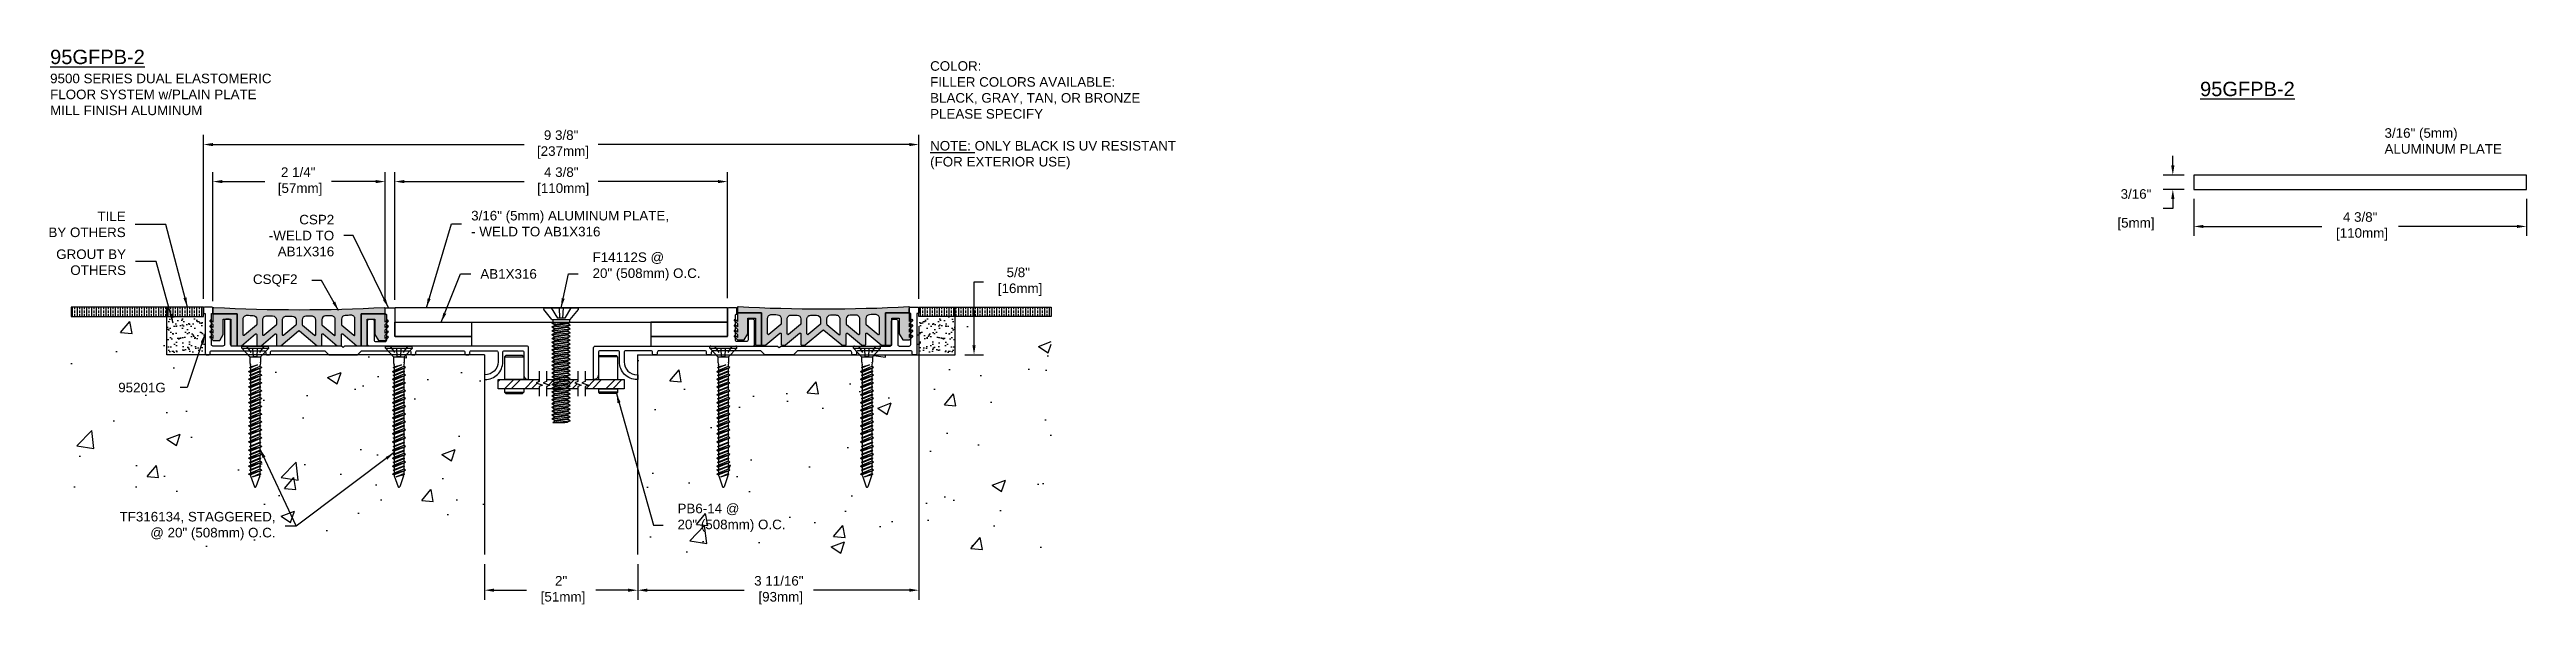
# Model space of a CAD drawing. Header units: inches. Extents: x 2.3 to 34.7, y -2.1 to 5.3.
import ezdxf

# ---------------------------------------------------------------- set-up
doc = ezdxf.new("R2010")
doc.units = ezdxf.units.IN
doc.header["$MEASUREMENT"] = 0
doc.linetypes.add('DASHED', pattern=[0.75, 0.5, -0.25])
for name, color, linetype in [('anchors', 4, 'Continuous'), ('conditions', 1, 'Continuous'), ('dimensions', 3, 'Continuous'), ('FILLER', 2, 'Continuous'), ('METALS', 7, 'Continuous'), ('text', 2, 'Continuous')]:
    doc.layers.add(name, color=color, linetype=linetype)
doc.styles.add('ARIAL', font='arial.ttf')
doc.dimstyles.new('Arial', dxfattribs={"dimtxt": 0.125, "dimasz": 0.125, "dimexe": 0.125, "dimexo": 0.125, "dimgap": 0.125, "dimtad": 0, "dimtih": 1, "dimtoh": 1, "dimdec": 4, "dimzin": 0, "dimdsep": 46, "dimlunit": 4, "dimtxsty": 'ARIAL', "dimcen": 0.125, "dimadec": 0, "dimazin": 0, "dimtfac": 1, "dimtdec": 4, "dimtofl": 0, "dimtmove": 0, "dimatfit": 3, "dimfxl": 0, "dimfrac": 2, "dimtolj": 1, "dimtzin": 0, "dimarcsym": 0})

msp = doc.modelspace()

# ---------------------------------------------------------------- texts
at = {"layer": 'text', "style": 'ARIAL'}
for s, insert, char_height, width, attachment_point in [('{\\L95GFPB-2\\P\\H0.6667x;\\l9500 SERIES DUAL ELASTOMERIC\\PFLOOR SYSTEM w/PLAIN PLATE\\PMILL FINISH ALUMINUM}', (2.31951, 5.2644), 0.1875, 7.03125, 1), ('{\\H0.6667x;COLOR:\\L                    \\~  \\l\\PFILLER COLORS AVAILABLE:\\PBLACK, GRAY, TAN, OR BRONZE\\PPLEASE SPECIFY\\L  \\l          \\P\\P\\LNOTE:\\l ONLY BLACK IS UV RESISTANT\\P(FOR EXTERIOR USE) }', (13.81365, 5.11454), 0.1875, 7.03125, 1), ('{\\L95GFPB-2}', (30.40083, 4.84582), 0.1875, 1.875, 1), ('CSP2\\P-WELD TO AB1X316', (6.02996, 2.83576), 0.125, 1.1557705, 6)]:
    msp.add_mtext(s, dxfattribs=dict(at, insert=insert, char_height=char_height, width=width, attachment_point=attachment_point))
at = {"layer": 'text', "char_height": 0.125, "style": 'ARIAL'}
for s, insert, attachment_point in [('3/16" (5mm)\\PALUMINUM PLATE', (32.81024, 4.07151), 4), ('TILE\\PBY OTHERS', (3.30672, 2.98239), 6), ('3/16" (5mm) ALUMINUM PLATE,\\P- WELD TO AB1X316', (7.8192, 2.99162), 4), ('GROUT BY\\POTHERS', (3.31077, 2.48767), 6), ('F14112S @\\P20" (508mm) O.C.', (9.40461, 2.43064), 4), ('CSQF2', (5.55079, 2.24917), 6), ('AB1X316', (7.93896, 2.33456), 4), ('95201G', (3.83027, 0.84974), 6), ('TF316134, STAGGERED,\\P@ 20" (508mm) O.C.', (5.26444, -0.95909), 6), ('PB6-14 @\\P20" (508mm) O.C.', (10.51415, -0.85219), 4)]:
    msp.add_mtext(s, dxfattribs=dict(at, insert=insert, attachment_point=attachment_point))

# ---------------------------------------------------------------- blocks, each defined once
blk = doc.blocks.new('*D1')
at = {"layer": 'DEFPOINTS', "color": 0}
for p in [(11.166, 3.542), (6.822, 1.873), (11.166, 1.893)]:
    blk.add_point(p, dxfattribs=at)
at = {"layer": 'dimensions', "color": 0, "lineweight": -2}
for p, q in [((6.822, 1.998), (6.822, 3.667)), ((11.166, 2.018), (11.166, 3.667)), ((6.947, 3.542), (8.513, 3.542)), ((11.041, 3.542), (9.479, 3.542))]:
    blk.add_line(p, q, dxfattribs=at)
at = {"layer": 'dimensions', "color": 0}
for points in [[(6.947, 3.563), (6.947, 3.521), (6.822, 3.542)], [(11.041, 3.563), (11.041, 3.521), (11.166, 3.542)]]:
    blk.add_solid(points, dxfattribs=at)
at = {"layer": 'dimensions', "color": 0, "insert": (8.996, 3.542), "char_height": 0.125, "attachment_point": 5, "style": 'ARIAL'}
blk.add_mtext('\\A1;4 3/8"\\P [110mm]', dxfattribs=at)
blk = doc.blocks.new('*D2')
at = {"layer": 'DEFPOINTS', "color": 0}
for p in [(13.666, 4.026), (4.321, 1.883), (13.666, 1.883)]:
    blk.add_point(p, dxfattribs=at)
at = {"layer": 'dimensions', "color": 0, "lineweight": -2}
for p, q in [((4.321, 2.008), (4.321, 4.151)), ((4.446, 4.026), (8.511, 4.026)), ((13.541, 4.026), (9.477, 4.026)), ((13.666, 2.008), (13.666, 4.151))]:
    blk.add_line(p, q, dxfattribs=at)
at = {"layer": 'dimensions', "color": 0}
for points in [[(4.446, 4.046), (4.446, 4.005), (4.321, 4.026)], [(13.541, 4.046), (13.541, 4.005), (13.666, 4.026)]]:
    blk.add_solid(points, dxfattribs=at)
at = {"layer": 'dimensions', "color": 0, "insert": (8.994, 4.026), "char_height": 0.125, "attachment_point": 5, "style": 'ARIAL'}
blk.add_mtext('\\A1;9 3/8"\\P [237mm]', dxfattribs=at)
blk = doc.blocks.new('F14112S')
for p, q in [((-0.214, 0), (0.214, 0)), ((-0.128, 0), (-0.047, -0.137)), ((-0.025, 0), (-0.02, -0.137)), ((0.025, 0), (0.02, -0.137)), ((0.128, 0), (0.048, -0.137)), ((-0.119, -0.155), (-0.226, -0.024)), ((-0.119, -0.155), (0.119, -0.155)), ((-0.119, -0.2), (-0.108, -0.195)), ((-0.119, -0.2), (-0.068, -0.195)), ((-0.119, -0.2), (-0.085, -0.22)), ((-0.119, -0.25), (0.119, -0.225)), ((-0.119, -0.25), (-0.085, -0.23)), ((-0.119, -0.25), (-0.085, -0.27)), ((-0.119, -0.3), (0.119, -0.275)), ((-0.119, -0.3), (-0.085, -0.28)), ((-0.119, -0.3), (-0.085, -0.32)), ((-0.108, -0.155), (-0.108, -0.195)), ((0.108, -0.195), (-0.108, -0.195)), ((-0.085, -0.22), (0.085, -0.195)), ((-0.085, -0.23), (0.085, -0.205)), ((-0.085, -0.22), (-0.085, -0.23)), ((-0.085, -0.27), (0.085, -0.245)), ((-0.085, -0.28), (0.085, -0.255)), ((-0.085, -0.27), (-0.085, -0.28)), ((-0.085, -0.32), (0.085, -0.295)), ((-0.085, -0.33), (0.085, -0.305)), ((-0.085, -0.32), (-0.085, -0.33)), ((0.048, -0.137), (-0.047, -0.137)), ((0.108, -0.195), (0.085, -0.205)), ((0.119, -0.225), (0.085, -0.205)), ((0.119, -0.225), (0.085, -0.245)), ((0.085, -0.245), (0.085, -0.255)), ((0.119, -0.275), (0.085, -0.255)), ((0.119, -0.275), (0.085, -0.295)), ((0.085, -0.295), (0.085, -0.305)), ((0.119, -0.325), (0.085, -0.305)), ((0.108, -0.155), (0.108, -0.195)), ((0.119, -0.155), (0.226, -0.024)), ((-0.119, -0.35), (0.119, -0.325)), ((-0.119, -0.35), (-0.085, -0.33)), ((-0.119, -0.35), (-0.085, -0.37)), ((-0.119, -0.4), (0.119, -0.375)), ((-0.119, -0.4), (-0.085, -0.38)), ((-0.119, -0.4), (-0.085, -0.42)), ((-0.119, -0.45), (0.119, -0.425)), ((-0.119, -0.45), (-0.085, -0.43)), ((-0.119, -0.45), (-0.085, -0.47)), ((-0.119, -0.5), (0.119, -0.475)), ((-0.119, -0.5), (-0.085, -0.48)), ((-0.119, -0.5), (-0.085, -0.52)), ((-0.119, -0.55), (0.119, -0.525)), ((-0.119, -0.55), (-0.085, -0.53)), ((-0.119, -0.55), (-0.085, -0.57)), ((-0.119, -0.6), (0.119, -0.575)), ((-0.119, -0.6), (-0.085, -0.58)), ((-0.119, -0.6), (-0.085, -0.62)), ((-0.119, -0.65), (0.119, -0.625)), ((-0.119, -0.65), (-0.085, -0.63)), ((-0.085, -0.37), (0.085, -0.345)), ((-0.085, -0.38), (0.085, -0.355)), ((-0.085, -0.37), (-0.085, -0.38)), ((-0.085, -0.42), (0.085, -0.395)), ((-0.085, -0.43), (0.085, -0.405)), ((-0.085, -0.42), (-0.085, -0.43)), ((-0.085, -0.47), (0.085, -0.445)), ((-0.085, -0.48), (0.085, -0.455)), ((-0.085, -0.47), (-0.085, -0.48)), ((-0.085, -0.52), (0.085, -0.495)), ((-0.085, -0.53), (0.085, -0.505)), ((-0.085, -0.52), (-0.085, -0.53)), ((-0.085, -0.57), (0.085, -0.545)), ((-0.085, -0.58), (0.085, -0.555)), ((-0.085, -0.57), (-0.085, -0.58)), ((-0.085, -0.62), (0.085, -0.595)), ((-0.085, -0.63), (0.085, -0.605)), ((-0.085, -0.62), (-0.085, -0.63)), ((-0.085, -0.67), (0.085, -0.645)), ((0.119, -0.325), (0.085, -0.345)), ((0.085, -0.345), (0.085, -0.355)), ((0.119, -0.375), (0.085, -0.355)), ((0.119, -0.375), (0.085, -0.395)), ((0.085, -0.395), (0.085, -0.405)), ((0.119, -0.425), (0.085, -0.405)), ((0.119, -0.425), (0.085, -0.445)), ((0.085, -0.445), (0.085, -0.455)), ((0.119, -0.475), (0.085, -0.455)), ((0.119, -0.475), (0.085, -0.495)), ((0.085, -0.495), (0.085, -0.505)), ((0.119, -0.525), (0.085, -0.505)), ((0.119, -0.525), (0.085, -0.545)), ((0.085, -0.545), (0.085, -0.555)), ((0.119, -0.575), (0.085, -0.555)), ((0.119, -0.575), (0.085, -0.595)), ((0.085, -0.595), (0.085, -0.605)), ((0.119, -0.625), (0.085, -0.605)), ((0.119, -0.625), (0.085, -0.645)), ((0.085, -0.645), (0.085, -0.655)), ((-0.119, -0.65), (-0.085, -0.67)), ((-0.119, -0.7), (0.119, -0.675)), ((-0.119, -0.7), (-0.085, -0.68)), ((-0.119, -0.7), (-0.085, -0.72)), ((-0.119, -0.75), (0.119, -0.725)), ((-0.119, -0.75), (-0.085, -0.73)), ((-0.119, -0.75), (-0.085, -0.77)), ((-0.119, -0.8), (0.119, -0.775)), ((-0.119, -0.8), (-0.085, -0.78)), ((-0.119, -0.8), (-0.085, -0.82)), ((-0.119, -0.85), (0.119, -0.825)), ((-0.119, -0.85), (-0.085, -0.83)), ((-0.119, -0.85), (-0.085, -0.87)), ((-0.119, -0.9), (0.119, -0.875)), ((-0.119, -0.9), (-0.085, -0.88)), ((-0.119, -0.9), (-0.085, -0.92)), ((-0.119, -0.95), (0.119, -0.925)), ((-0.119, -0.95), (-0.085, -0.93)), ((-0.119, -0.95), (-0.085, -0.97)), ((-0.085, -0.68), (0.085, -0.655)), ((-0.085, -0.67), (-0.085, -0.68)), ((-0.085, -0.72), (0.085, -0.695)), ((-0.085, -0.73), (0.085, -0.705)), ((-0.085, -0.72), (-0.085, -0.73)), ((-0.085, -0.77), (0.085, -0.745)), ((-0.085, -0.78), (0.085, -0.755)), ((-0.085, -0.77), (-0.085, -0.78)), ((-0.085, -0.82), (0.085, -0.795)), ((-0.085, -0.83), (0.085, -0.805)), ((-0.085, -0.82), (-0.085, -0.83)), ((-0.085, -0.87), (0.085, -0.845)), ((-0.085, -0.88), (0.085, -0.855)), ((-0.085, -0.87), (-0.085, -0.88)), ((-0.085, -0.92), (0.085, -0.895)), ((-0.085, -0.93), (0.085, -0.905)), ((-0.085, -0.92), (-0.085, -0.93)), ((-0.085, -0.97), (0.085, -0.945)), ((-0.085, -0.98), (0.085, -0.955)), ((-0.085, -0.97), (-0.085, -0.98)), ((0.119, -0.675), (0.085, -0.655)), ((0.119, -0.675), (0.085, -0.695)), ((0.085, -0.695), (0.085, -0.705)), ((0.119, -0.725), (0.085, -0.705)), ((0.119, -0.725), (0.085, -0.745)), ((0.085, -0.745), (0.085, -0.755)), ((0.119, -0.775), (0.085, -0.755)), ((0.119, -0.775), (0.085, -0.795)), ((0.085, -0.795), (0.085, -0.805)), ((0.119, -0.825), (0.085, -0.805)), ((0.119, -0.825), (0.085, -0.845)), ((0.085, -0.845), (0.085, -0.855)), ((0.119, -0.875), (0.085, -0.855)), ((0.119, -0.875), (0.085, -0.895)), ((0.085, -0.895), (0.085, -0.905)), ((0.119, -0.925), (0.085, -0.905)), ((0.119, -0.925), (0.085, -0.945)), ((0.085, -0.945), (0.085, -0.955)), ((0.119, -0.975), (0.085, -0.955)), ((-0.119, -1), (0.119, -0.975)), ((-0.119, -1), (-0.085, -0.98)), ((-0.119, -1), (-0.085, -1.02)), ((-0.119, -1.05), (0.119, -1.025)), ((-0.119, -1.05), (-0.085, -1.03)), ((-0.119, -1.05), (-0.085, -1.07)), ((-0.119, -1.1), (0.119, -1.075)), ((-0.119, -1.1), (-0.085, -1.08)), ((-0.119, -1.1), (-0.085, -1.12)), ((-0.119, -1.15), (0.119, -1.125)), ((-0.119, -1.15), (-0.085, -1.13)), ((-0.119, -1.15), (-0.085, -1.17)), ((-0.119, -1.2), (0.119, -1.175)), ((-0.119, -1.2), (-0.085, -1.18)), ((-0.119, -1.2), (-0.085, -1.22)), ((-0.119, -1.25), (0.119, -1.225)), ((-0.119, -1.25), (-0.085, -1.23)), ((-0.119, -1.25), (-0.085, -1.27)), ((-0.119, -1.3), (0.119, -1.275)), ((-0.119, -1.3), (-0.085, -1.28)), ((-0.085, -1.02), (0.085, -0.995)), ((-0.085, -1.03), (0.085, -1.005)), ((-0.085, -1.02), (-0.085, -1.03)), ((-0.085, -1.07), (0.085, -1.045)), ((-0.085, -1.08), (0.085, -1.055)), ((-0.085, -1.07), (-0.085, -1.08)), ((-0.085, -1.12), (0.085, -1.095)), ((-0.085, -1.13), (0.085, -1.105)), ((-0.085, -1.12), (-0.085, -1.13)), ((-0.085, -1.17), (0.085, -1.145)), ((-0.085, -1.18), (0.085, -1.155)), ((-0.085, -1.17), (-0.085, -1.18)), ((-0.085, -1.22), (0.085, -1.195)), ((-0.085, -1.23), (0.085, -1.205)), ((-0.085, -1.22), (-0.085, -1.23)), ((-0.085, -1.27), (0.085, -1.245)), ((-0.085, -1.28), (0.085, -1.255)), ((-0.085, -1.27), (-0.085, -1.28)), ((0.119, -0.975), (0.085, -0.995)), ((0.085, -0.995), (0.085, -1.005)), ((0.119, -1.025), (0.085, -1.005)), ((0.119, -1.025), (0.085, -1.045)), ((0.085, -1.045), (0.085, -1.055)), ((0.119, -1.075), (0.085, -1.055)), ((0.119, -1.075), (0.085, -1.095)), ((0.085, -1.095), (0.085, -1.105)), ((0.119, -1.125), (0.085, -1.105)), ((0.119, -1.125), (0.085, -1.145)), ((0.085, -1.145), (0.085, -1.155)), ((0.119, -1.175), (0.085, -1.155)), ((0.119, -1.175), (0.085, -1.195)), ((0.085, -1.195), (0.085, -1.205)), ((0.119, -1.225), (0.085, -1.205)), ((0.119, -1.225), (0.085, -1.245)), ((0.085, -1.245), (0.085, -1.255)), ((0.119, -1.275), (0.085, -1.255)), ((0.119, -1.275), (0.085, -1.295)), ((-0.119, -1.3), (-0.085, -1.32)), ((-0.119, -1.35), (0.119, -1.325)), ((-0.119, -1.35), (-0.085, -1.33)), ((-0.119, -1.35), (-0.085, -1.37)), ((-0.119, -1.4), (0.119, -1.375)), ((-0.119, -1.4), (-0.085, -1.38)), ((-0.119, -1.4), (-0.085, -1.42)), ((-0.119, -1.45), (0.119, -1.425)), ((-0.119, -1.45), (-0.085, -1.43)), ((-0.119, -1.45), (-0.085, -1.47)), ((-0.11, -1.5), (0.119, -1.475)), ((-0.11, -1.5), (-0.085, -1.48)), ((-0.11, -1.5), (0.048, -1.5)), ((-0.085, -1.32), (0.085, -1.295)), ((-0.085, -1.33), (0.085, -1.305)), ((-0.085, -1.32), (-0.085, -1.33)), ((-0.085, -1.37), (0.085, -1.345)), ((-0.085, -1.38), (0.085, -1.355)), ((-0.085, -1.37), (-0.085, -1.38)), ((-0.085, -1.42), (0.085, -1.395)), ((-0.085, -1.43), (0.085, -1.405)), ((-0.085, -1.42), (-0.085, -1.43)), ((-0.085, -1.47), (0.085, -1.445)), ((-0.085, -1.48), (0.085, -1.455)), ((-0.085, -1.47), (-0.085, -1.48)), ((0.048, -1.5), (0.085, -1.495)), ((0.085, -1.295), (0.085, -1.305)), ((0.119, -1.325), (0.085, -1.305)), ((0.119, -1.325), (0.085, -1.345)), ((0.085, -1.345), (0.085, -1.355)), ((0.119, -1.375), (0.085, -1.355)), ((0.119, -1.375), (0.085, -1.395)), ((0.085, -1.395), (0.085, -1.405)), ((0.119, -1.425), (0.085, -1.405)), ((0.119, -1.425), (0.085, -1.445)), ((0.085, -1.445), (0.085, -1.455)), ((0.119, -1.475), (0.085, -1.455)), ((0.119, -1.475), (0.085, -1.495))]:
    blk.add_line(p, q)
for centre, start, end in [((-0.214, -0.015), 90, 219.032), ((0.214, -0.015), 320.968, 90)]:
    blk.add_arc(centre, 0.015, start, end)
blk = doc.blocks.new('*D3')
at = {"layer": 'DEFPOINTS', "color": 0}
for p in [(13.666, 1.778), (9.994, -1.331), (9.994, -1.797)]:
    blk.add_point(p, dxfattribs=at)
at = {"layer": 'dimensions', "color": 0, "lineweight": -2}
for p, q in [((13.666, 1.653), (13.666, -1.922)), ((9.994, -1.456), (9.994, -1.922)), ((10.119, -1.797), (11.385, -1.797)), ((13.541, -1.797), (12.291, -1.797))]:
    blk.add_line(p, q, dxfattribs=at)
at = {"layer": 'dimensions', "color": 0}
for points in [[(10.119, -1.776), (10.119, -1.818), (9.994, -1.797)], [(13.541, -1.776), (13.541, -1.818), (13.666, -1.797)]]:
    blk.add_solid(points, dxfattribs=at)
at = {"layer": 'dimensions', "color": 0, "insert": (11.838, -1.797), "char_height": 0.125, "attachment_point": 5, "style": 'ARIAL'}
blk.add_mtext('\\A1;3 11/16"\\P [93mm]', dxfattribs=at)
blk = doc.blocks.new('*D4')
at = {"layer": 'DEFPOINTS', "color": 0}
for p in [(7.994, -1.331), (9.994, -1.331), (9.994, -1.797)]:
    blk.add_point(p, dxfattribs=at)
at = {"layer": 'dimensions', "color": 0, "lineweight": -2}
for p, q in [((7.994, -1.456), (7.994, -1.922)), ((9.994, -1.456), (9.994, -1.922)), ((8.119, -1.797), (8.541, -1.797)), ((9.869, -1.797), (9.447, -1.797))]:
    blk.add_line(p, q, dxfattribs=at)
at = {"layer": 'dimensions', "color": 0}
for points in [[(8.119, -1.776), (8.119, -1.818), (7.994, -1.797)], [(9.869, -1.776), (9.869, -1.818), (9.994, -1.797)]]:
    blk.add_solid(points, dxfattribs=at)
at = {"layer": 'dimensions', "color": 0, "insert": (8.994, -1.797), "char_height": 0.125, "attachment_point": 5, "style": 'ARIAL'}
blk.add_mtext('\\A1;2"\\P [51mm]', dxfattribs=at)
blk = doc.blocks.new('*D5')
at = {"layer": 'DEFPOINTS', "color": 0}
for p in [(6.696, 3.542), (4.446, 1.855), (6.696, 1.855)]:
    blk.add_point(p, dxfattribs=at)
at = {"layer": 'dimensions', "color": 0, "lineweight": -2}
for p, q in [((4.446, 1.98), (4.446, 3.667)), ((6.696, 1.98), (6.696, 3.667)), ((4.571, 3.542), (5.125, 3.542)), ((6.571, 3.542), (5.995, 3.542))]:
    blk.add_line(p, q, dxfattribs=at)
at = {"layer": 'dimensions', "color": 0}
for points in [[(4.571, 3.563), (4.571, 3.521), (4.446, 3.542)], [(6.571, 3.563), (6.571, 3.521), (6.696, 3.542)]]:
    blk.add_solid(points, dxfattribs=at)
at = {"layer": 'dimensions', "color": 0, "insert": (5.56, 3.542), "char_height": 0.125, "attachment_point": 5, "style": 'ARIAL'}
blk.add_mtext('\\A1;2 1/4"\\P [57mm]', dxfattribs=at)
blk = doc.blocks.new('csp2')
blk.add_lwpolyline([(0, 0.33, -0.414214), (0.02, 0.35), (0.066, 0.35, -0.414214), (0.086, 0.33), (0.086, 0.08, 0.414214), (0.106, 0.06), (0.23, 0.06, 0.414214), (0.25, 0.08), (0.25, 0.405, 0.414214), (0.24, 0.415, -0.414214), (0.23, 0.425), (0.23, 0.49, -0.414214), (0.24, 0.5), (0.335, 0.5, -0.414214), (0.355, 0.48), (0.355, 0.135, 0.414214), (0.365, 0.125), (1.355, 0.125), (1.355, 0), (0.335, 0), (0.02, 0, -0.414214), (0, 0.02)], format="xyb", close=True)
blk = doc.blocks.new('1inchShim')
blk.add_lwpolyline([(46.452, 33.613), (47.452, 33.613), (47.452, 33.426), (46.452, 33.426), (46.452, 33.613)])
blk = doc.blocks.new('A$C63CB1885')
for p, q in [((-0.176, 0), (-0.175, 0.018)), ((-0.176, 0), (0.176, 0)), ((-0.176, 0), (-0.07, -0.113)), ((-0.163, 0.029), (0.163, 0.029)), ((0.07, -0.113), (0.176, 0)), ((0.176, 0), (0.175, 0.018)), ((-0.086, -0.302), (0.086, -0.251)), ((-0.086, -0.302), (-0.062, -0.289)), ((-0.086, -0.302), (-0.062, -0.315)), ((-0.074, -0.251), (0.032, -0.215)), ((-0.074, -0.251), (-0.062, -0.245)), ((-0.074, -0.251), (-0.062, -0.257)), ((-0.074, -0.353), (0.074, -0.302)), ((-0.07, -0.113), (0.07, -0.113)), ((-0.07, -0.113), (-0.07, -0.18)), ((-0.069, -0.189), (-0.063, -0.215)), ((-0.062, -0.245), (0.032, -0.215)), ((0.032, -0.215), (-0.062, -0.257)), ((-0.062, -0.225), (-0.062, -0.245)), ((0.062, -0.238), (-0.062, -0.289)), ((-0.062, -0.257), (-0.062, -0.289)), ((0.062, -0.264), (-0.062, -0.315)), ((-0.062, -0.346), (0.062, -0.296)), ((0.062, -0.308), (-0.062, -0.359)), ((-0.062, -0.315), (-0.062, -0.346)), ((0.062, -0.225), (0.062, -0.238)), ((0.086, -0.251), (0.062, -0.238)), ((0.086, -0.251), (0.062, -0.264)), ((0.062, -0.264), (0.062, -0.296)), ((0.074, -0.302), (0.062, -0.296)), ((0.074, -0.302), (0.062, -0.308)), ((0.062, -0.308), (0.062, -0.34)), ((0.069, -0.189), (0.063, -0.215)), ((0.07, -0.113), (0.07, -0.18)), ((-0.086, -0.403), (0.086, -0.353)), ((-0.086, -0.403), (-0.062, -0.391)), ((-0.086, -0.403), (-0.062, -0.416)), ((-0.086, -0.505), (0.086, -0.454)), ((-0.086, -0.505), (-0.062, -0.492)), ((-0.086, -0.505), (-0.062, -0.518)), ((-0.086, -0.607), (0.086, -0.556)), ((-0.086, -0.607), (-0.062, -0.594)), ((-0.086, -0.607), (-0.062, -0.619)), ((-0.074, -0.353), (-0.062, -0.346)), ((-0.074, -0.353), (-0.062, -0.359)), ((-0.074, -0.454), (0.074, -0.403)), ((-0.074, -0.454), (-0.062, -0.448)), ((-0.074, -0.454), (-0.062, -0.46)), ((-0.074, -0.556), (0.074, -0.505)), ((-0.074, -0.556), (-0.062, -0.55)), ((-0.074, -0.556), (-0.062, -0.562)), ((-0.074, -0.657), (0.074, -0.607)), ((0.062, -0.34), (-0.062, -0.391)), ((-0.062, -0.359), (-0.062, -0.391)), ((0.062, -0.366), (-0.062, -0.416)), ((-0.062, -0.448), (0.062, -0.397)), ((0.062, -0.41), (-0.062, -0.46)), ((-0.062, -0.416), (-0.062, -0.448)), ((0.062, -0.441), (-0.062, -0.492)), ((-0.062, -0.46), (-0.062, -0.492)), ((0.062, -0.467), (-0.062, -0.518)), ((-0.062, -0.55), (0.062, -0.499)), ((0.062, -0.511), (-0.062, -0.562)), ((-0.062, -0.518), (-0.062, -0.55)), ((0.062, -0.543), (-0.062, -0.594)), ((-0.062, -0.562), (-0.062, -0.594)), ((0.062, -0.569), (-0.062, -0.619)), ((-0.062, -0.651), (0.062, -0.6)), ((0.062, -0.613), (-0.062, -0.664)), ((-0.062, -0.619), (-0.062, -0.651)), ((0.062, -0.644), (-0.062, -0.695)), ((0.086, -0.353), (0.062, -0.34)), ((0.086, -0.353), (0.062, -0.366)), ((0.062, -0.366), (0.062, -0.397)), ((0.074, -0.403), (0.062, -0.397)), ((0.074, -0.403), (0.062, -0.41)), ((0.062, -0.41), (0.062, -0.441)), ((0.086, -0.454), (0.062, -0.441)), ((0.086, -0.454), (0.062, -0.467)), ((0.062, -0.467), (0.062, -0.499)), ((0.074, -0.505), (0.062, -0.499)), ((0.074, -0.505), (0.062, -0.511)), ((0.062, -0.511), (0.062, -0.543)), ((0.086, -0.556), (0.062, -0.543)), ((0.086, -0.556), (0.062, -0.569)), ((0.062, -0.569), (0.062, -0.6)), ((0.074, -0.607), (0.062, -0.6)), ((0.074, -0.607), (0.062, -0.613)), ((0.062, -0.613), (0.062, -0.644)), ((0.086, -0.657), (0.062, -0.644)), ((-0.086, -0.708), (0.086, -0.657)), ((-0.086, -0.708), (-0.062, -0.695)), ((-0.086, -0.708), (-0.062, -0.721)), ((-0.086, -0.81), (0.086, -0.759)), ((-0.086, -0.81), (-0.062, -0.797)), ((-0.086, -0.81), (-0.062, -0.823)), ((-0.086, -0.911), (0.086, -0.86)), ((-0.086, -0.911), (-0.062, -0.898)), ((-0.086, -0.911), (-0.062, -0.924)), ((-0.086, -1.013), (0.086, -0.962)), ((-0.074, -0.657), (-0.062, -0.651)), ((-0.074, -0.657), (-0.062, -0.664)), ((-0.074, -0.759), (0.074, -0.708)), ((-0.074, -0.759), (-0.062, -0.753)), ((-0.074, -0.759), (-0.062, -0.765)), ((-0.074, -0.86), (0.074, -0.81)), ((-0.074, -0.86), (-0.062, -0.854)), ((-0.074, -0.86), (-0.062, -0.867)), ((-0.074, -0.962), (0.074, -0.911)), ((-0.074, -0.962), (-0.062, -0.956)), ((-0.074, -0.962), (-0.062, -0.968)), ((-0.062, -0.664), (-0.062, -0.695)), ((0.062, -0.67), (-0.062, -0.721)), ((-0.062, -0.753), (0.062, -0.702)), ((0.062, -0.714), (-0.062, -0.765)), ((-0.062, -0.721), (-0.062, -0.753)), ((0.062, -0.746), (-0.062, -0.797)), ((-0.062, -0.765), (-0.062, -0.797)), ((0.062, -0.772), (-0.062, -0.823)), ((-0.062, -0.854), (0.062, -0.804)), ((0.062, -0.816), (-0.062, -0.867)), ((-0.062, -0.823), (-0.062, -0.854)), ((0.062, -0.848), (-0.062, -0.898)), ((-0.062, -0.867), (-0.062, -0.898)), ((0.062, -0.873), (-0.062, -0.924)), ((-0.062, -0.956), (0.062, -0.905)), ((0.062, -0.917), (-0.062, -0.968)), ((-0.062, -0.924), (-0.062, -0.956)), ((0.062, -0.949), (-0.062, -1)), ((-0.062, -0.968), (-0.062, -1)), ((0.086, -0.657), (0.062, -0.67)), ((0.062, -0.67), (0.062, -0.702)), ((0.074, -0.708), (0.062, -0.702)), ((0.074, -0.708), (0.062, -0.714)), ((0.062, -0.714), (0.062, -0.746)), ((0.086, -0.759), (0.062, -0.746)), ((0.086, -0.759), (0.062, -0.772)), ((0.062, -0.772), (0.062, -0.804)), ((0.074, -0.81), (0.062, -0.804)), ((0.074, -0.81), (0.062, -0.816)), ((0.062, -0.816), (0.062, -0.848)), ((0.086, -0.86), (0.062, -0.848)), ((0.086, -0.86), (0.062, -0.873)), ((0.062, -0.873), (0.062, -0.905)), ((0.074, -0.911), (0.062, -0.905)), ((0.074, -0.911), (0.062, -0.917)), ((0.062, -0.917), (0.062, -0.949)), ((0.086, -0.962), (0.062, -0.949)), ((0.086, -0.962), (0.062, -0.975)), ((-0.086, -1.013), (-0.062, -1)), ((-0.086, -1.013), (-0.062, -1.026)), ((-0.086, -1.114), (0.086, -1.064)), ((-0.086, -1.114), (-0.062, -1.101)), ((-0.086, -1.114), (-0.062, -1.127)), ((-0.086, -1.222), (0.086, -1.171)), ((-0.086, -1.222), (-0.062, -1.209)), ((-0.086, -1.222), (-0.062, -1.235)), ((-0.086, -1.332), (0.086, -1.282)), ((-0.074, -1.064), (0.074, -1.013)), ((-0.074, -1.064), (-0.062, -1.057)), ((-0.074, -1.064), (-0.062, -1.07)), ((-0.074, -1.171), (0.074, -1.121)), ((-0.074, -1.171), (-0.062, -1.165)), ((-0.074, -1.171), (-0.062, -1.178)), ((-0.074, -1.282), (0.074, -1.231)), ((-0.074, -1.282), (-0.062, -1.275)), ((-0.074, -1.282), (-0.062, -1.288)), ((0.062, -0.975), (-0.062, -1.026)), ((-0.062, -1.057), (0.062, -1.007)), ((0.062, -1.019), (-0.062, -1.07)), ((-0.062, -1.026), (-0.062, -1.057)), ((0.062, -1.051), (-0.062, -1.101)), ((-0.062, -1.07), (-0.062, -1.101)), ((0.062, -1.077), (-0.062, -1.127)), ((-0.062, -1.165), (0.062, -1.115)), ((0.062, -1.127), (-0.062, -1.178)), ((-0.062, -1.127), (-0.062, -1.165)), ((0.062, -1.159), (-0.062, -1.209)), ((-0.062, -1.178), (-0.062, -1.209)), ((0.062, -1.184), (-0.062, -1.235)), ((-0.062, -1.275), (0.062, -1.225)), ((-0.062, -1.235), (-0.062, -1.275)), ((0.062, -1.237), (-0.062, -1.288)), ((0.062, -1.269), (-0.062, -1.319)), ((-0.062, -1.288), (-0.062, -1.319)), ((0.062, -0.975), (0.062, -1.007)), ((0.074, -1.013), (0.062, -1.007)), ((0.074, -1.013), (0.062, -1.019)), ((0.062, -1.019), (0.062, -1.051)), ((0.086, -1.064), (0.062, -1.051)), ((0.086, -1.064), (0.062, -1.077)), ((0.062, -1.077), (0.062, -1.115)), ((0.074, -1.121), (0.062, -1.115)), ((0.074, -1.121), (0.062, -1.127)), ((0.062, -1.127), (0.062, -1.159)), ((0.086, -1.171), (0.062, -1.159)), ((0.086, -1.171), (0.062, -1.184)), ((0.062, -1.184), (0.062, -1.225)), ((0.074, -1.231), (0.062, -1.225)), ((0.074, -1.231), (0.062, -1.237)), ((0.062, -1.237), (0.062, -1.269)), ((0.086, -1.282), (0.062, -1.269)), ((0.086, -1.282), (0.062, -1.295)), ((-0.086, -1.332), (-0.062, -1.319)), ((-0.086, -1.332), (-0.062, -1.345)), ((-0.086, -1.438), (0.086, -1.387)), ((-0.086, -1.438), (-0.062, -1.425)), ((-0.086, -1.438), (-0.062, -1.451)), ((-0.086, -1.54), (0.086, -1.489)), ((-0.086, -1.54), (-0.062, -1.527)), ((-0.086, -1.54), (-0.062, -1.553)), ((-0.086, -1.643), (0.086, -1.592)), ((-0.074, -1.387), (0.074, -1.336)), ((-0.074, -1.387), (-0.062, -1.381)), ((-0.074, -1.387), (-0.062, -1.393)), ((-0.074, -1.489), (0.074, -1.439)), ((-0.074, -1.489), (-0.062, -1.483)), ((-0.074, -1.489), (-0.062, -1.496)), ((-0.074, -1.592), (0.074, -1.541)), ((-0.074, -1.592), (-0.062, -1.586)), ((-0.074, -1.592), (-0.062, -1.598)), ((0.062, -1.295), (-0.062, -1.345)), ((-0.062, -1.381), (0.062, -1.33)), ((0.062, -1.343), (-0.062, -1.393)), ((-0.062, -1.345), (-0.062, -1.381)), ((0.062, -1.374), (-0.062, -1.425)), ((-0.062, -1.393), (-0.062, -1.425)), ((0.062, -1.4), (-0.062, -1.451)), ((-0.062, -1.483), (0.062, -1.433)), ((0.062, -1.445), (-0.062, -1.496)), ((-0.062, -1.451), (-0.062, -1.483)), ((0.062, -1.477), (-0.062, -1.527)), ((-0.062, -1.496), (-0.062, -1.527)), ((0.062, -1.502), (-0.062, -1.553)), ((-0.062, -1.586), (0.062, -1.535)), ((0.062, -1.547), (-0.062, -1.598)), ((-0.062, -1.553), (-0.062, -1.586)), ((0.062, -1.579), (-0.062, -1.63)), ((-0.062, -1.598), (-0.062, -1.63)), ((0.062, -1.605), (-0.062, -1.655)), ((0.062, -1.295), (0.062, -1.33)), ((0.074, -1.336), (0.062, -1.33)), ((0.074, -1.336), (0.062, -1.343)), ((0.062, -1.343), (0.062, -1.374)), ((0.086, -1.387), (0.062, -1.374)), ((0.086, -1.387), (0.062, -1.4)), ((0.062, -1.4), (0.062, -1.433)), ((0.074, -1.439), (0.062, -1.433)), ((0.074, -1.439), (0.062, -1.445)), ((0.062, -1.445), (0.062, -1.477)), ((0.086, -1.489), (0.062, -1.477)), ((0.086, -1.489), (0.062, -1.502)), ((0.062, -1.502), (0.062, -1.535)), ((0.074, -1.541), (0.062, -1.535)), ((0.074, -1.541), (0.062, -1.547)), ((0.062, -1.547), (0.062, -1.579)), ((0.086, -1.592), (0.062, -1.579)), ((0.086, -1.592), (0.062, -1.605)), ((0.062, -1.605), (0.062, -1.652)), ((-0.086, -1.643), (-0.062, -1.63)), ((-0.086, -1.643), (-0.062, -1.655)), ((-0.06, -1.668), (-0.01, -1.81)), ((-0.034, -1.679), (0.062, -1.636)), ((-0.034, -1.679), (0.074, -1.643)), ((0.062, -1.649), (-0.034, -1.679)), ((0.06, -1.668), (0.01, -1.81)), ((0.074, -1.643), (0.062, -1.636)), ((0.074, -1.643), (0.062, -1.649))]:
    blk.add_line(p, q)
at = {"linetype": 'DASHED', "ltscale": 0.025}
for p, q in [((-0.113, 0.029), (-0.024, -0.106)), ((-0.024, -0.106), (-0.031, 0.028)), ((0.024, -0.106), (0.031, 0.029)), ((0.112, 0.029), (0.024, -0.106)), ((-0.024, -0.106), (0.024, -0.106))]:
    blk.add_line(p, q, dxfattribs=at)
for centre, radius, start, end in [((-0.163, 0.017), 0.0112, 90, 175), ((0.163, 0.017), 0.0112, 5, 90), ((-0.023, -0.18), 0.0465, 180, 191.9357), ((-0.109, -0.225), 0.0465, 0, 11.9357), ((0.109, -0.225), 0.0465, 168.0643, 180), ((0.023, -0.18), 0.0465, 348.0643, 0), ((-0.016, -1.652), 0.0465, 183.9476, 199.3058), ((0, -1.806), 0.0106, 204.1001, 335.8999), ((0.016, -1.652), 0.0465, 340.6942, 0)]:
    blk.add_arc(centre, radius, start, end)
blk = doc.blocks.new('TF316134')
blk.add_blockref('A$C63CB1885', (0, -0.0285))
blk = doc.blocks.new('*D10')
at = {"layer": 'DEFPOINTS', "color": 0}
for p in [(30.32, 3.44), (34.664, 3.44), (34.664, 2.956)]:
    blk.add_point(p, dxfattribs=at)
at = {"layer": 'dimensions', "color": 0, "lineweight": -2}
for p, q in [((30.32, 3.315), (30.32, 2.831)), ((34.664, 3.315), (34.664, 2.831)), ((30.445, 2.956), (31.99, 2.956)), ((34.539, 2.956), (32.993, 2.956))]:
    blk.add_line(p, q, dxfattribs=at)
at = {"layer": 'dimensions', "color": 0}
for points in [[(30.445, 2.976), (30.445, 2.935), (30.32, 2.956)], [(34.539, 2.976), (34.539, 2.935), (34.664, 2.956)]]:
    blk.add_solid(points, dxfattribs=at)
at = {"layer": 'dimensions', "color": 0, "insert": (32.492, 2.956), "char_height": 0.125, "attachment_point": 5, "style": 'ARIAL'}
blk.add_mtext('\\A1;4 3/8"\\P [110mm]', dxfattribs=at)
blk = doc.blocks.new('*D11')
at = {"layer": 'DEFPOINTS', "color": 0}
for p in [(30.32, 3.627), (30.045, 3.44), (30.32, 3.44)]:
    blk.add_point(p, dxfattribs=at)
at = {"layer": 'dimensions', "color": 0, "lineweight": -2}
for p, q in [((30.195, 3.627), (29.92, 3.627)), ((30.045, 3.752), (30.045, 3.877)), ((30.195, 3.44), (29.92, 3.44)), ((30.045, 3.315), (30.045, 3.19)), ((30.045, 3.19), (29.92, 3.19))]:
    blk.add_line(p, q, dxfattribs=at)
at = {"layer": 'dimensions', "color": 0}
for points in [[(30.024, 3.752), (30.066, 3.752), (30.045, 3.627)], [(30.024, 3.315), (30.066, 3.315), (30.045, 3.44)]]:
    blk.add_solid(points, dxfattribs=at)
at = {"layer": 'dimensions', "color": 0, "char_height": 0.125, "attachment_point": 5, "style": 'ARIAL'}
for s, insert in [('\\A1;3/16"', (29.564, 3.379)), ('\\A1;[5mm]', (29.564, 2.985))]:
    blk.add_mtext(s, dxfattribs=dict(at, insert=insert))
blk = doc.blocks.new('*D12')
at = {"layer": 'DEFPOINTS', "color": 0}
for p in [(13.666, 1.903), (14.387, 1.903), (14.141, 1.278)]:
    blk.add_point(p, dxfattribs=at)
at = {"layer": 'dimensions', "color": 0, "lineweight": -2}
for p, q in [((14.387, 1.903), (14.387, 2.233)), ((14.387, 2.233), (14.512, 2.233)), ((13.791, 1.903), (14.512, 1.903)), ((14.387, 1.403), (14.387, 1.778)), ((14.266, 1.278), (14.512, 1.278))]:
    blk.add_line(p, q, dxfattribs=at)
at = {"layer": 'dimensions', "color": 0}
for points in [[(14.366, 1.778), (14.408, 1.778), (14.387, 1.903)], [(14.366, 1.403), (14.408, 1.403), (14.387, 1.278)]]:
    blk.add_solid(points, dxfattribs=at)
at = {"layer": 'dimensions', "color": 0, "insert": (14.965, 2.233), "char_height": 0.125, "attachment_point": 5, "style": 'ARIAL'}
blk.add_mtext('\\A1;5/8"\\P [16mm]', dxfattribs=at)
blk = doc.blocks.new('PIN')
for p, q in [((-0.16, 0.17), (-0.145, 0.185)), ((-0.16, 0.17), (0.09, 0.17)), ((-0.16, 0.17), (-0.16, -0.128)), ((0.075, 0.185), (-0.145, 0.185)), ((0.075, 0.185), (0.09, 0.17)), ((0.09, 0.17), (0.09, -0.128)), ((0.09, -0.128), (-0.16, -0.128)), ((0.09, -0.248), (-0.16, -0.248)), ((-0.16, -0.248), (-0.16, -0.295)), ((-0.16, -0.295), (0.09, -0.295)), ((-0.16, -0.295), (-0.145, -0.31)), ((-0.145, -0.31), (0.075, -0.31)), ((0.09, -0.295), (0.075, -0.31)), ((0.09, -0.248), (0.09, -0.295))]:
    blk.add_line(p, q)
blk = doc.blocks.new('PB614')
h = blk.add_hatch()
h.set_pattern_fill('ANSI32', color=256, scale=0.5, style=0)
h.set_pattern_definition([(45, (-1.4139, -4.05944), (-0.1325825, 0.1325825), []), (45, (-1.3255, -4.05944), (-0.1325825, 0.1325825), [])])
h.paths.add_polyline_path([(8.216, 3.538), (8.216, 3.658), (7.707, 3.658), (7.707, 3.63), (7.664, 3.615), (7.75, 3.584), (7.707, 3.568), (7.707, 3.538)])
h.paths.add_polyline_path([(7.613, 3.538), (7.613, 3.568), (7.656, 3.584), (7.571, 3.615), (7.613, 3.63), (7.613, 3.658), (7.202, 3.658), (7.202, 3.63), (7.159, 3.615), (7.245, 3.584), (7.202, 3.568), (7.202, 3.538)])
h.paths.add_polyline_path([(6.569, 3.658), (6.569, 3.538), (7.108, 3.538), (7.108, 3.568), (7.151, 3.584), (7.065, 3.615), (7.108, 3.63), (7.108, 3.658)])
for p, q in [((6.569, 3.538), (6.569, 3.658)), ((6.569, 3.658), (7.108, 3.658)), ((7.202, 3.658), (7.613, 3.658)), ((7.707, 3.658), (8.216, 3.658)), ((8.216, 3.658), (8.216, 3.538)), ((7.108, 3.538), (6.569, 3.538)), ((7.613, 3.538), (7.202, 3.538)), ((8.216, 3.538), (7.707, 3.538))]:
    blk.add_line(p, q)
at = {"linetype": 'Continuous'}
for points in [[(7.108, 3.767), (7.108, 3.63), (7.065, 3.615), (7.151, 3.584), (7.108, 3.568), (7.108, 3.44)], [(7.202, 3.767), (7.202, 3.63), (7.159, 3.615), (7.245, 3.584), (7.202, 3.568), (7.202, 3.44)], [(7.613, 3.767), (7.613, 3.63), (7.571, 3.615), (7.656, 3.584), (7.613, 3.568), (7.613, 3.44)], [(7.707, 3.767), (7.707, 3.63), (7.664, 3.615), (7.75, 3.584), (7.707, 3.568), (7.707, 3.44)]]:
    blk.add_lwpolyline(points, dxfattribs=at)
blk.add_blockref('PIN', (6.815, 3.786))
at = {"xscale": -1}
blk.add_blockref('PIN', (7.97, 3.786), dxfattribs=at)
blk = doc.blocks.new('95201g')
blk.add_lwpolyline([(-1.772, -0.015), (-1.772, -0.002, -0.414214), (-1.752, 0.018), (-1.065, 0.018, -0.414214), (-1.045, -0.002), (-1.045, -0.015, 0.414214), (-1.025, -0.035), (-1.003, -0.035, 0.414214), (-0.983, -0.015), (-0.983, -0.002, -0.414214), (-0.963, 0.018), (-0.275, 0.018), (-0.222, -0.035), (0.152, -0.035), (0.205, 0.018), (0.832, 0.018, -0.414214), (0.852, -0.002), (0.852, -0.015, 0.414214), (0.872, -0.035), (0.894, -0.035, 0.414214), (0.914, -0.015), (0.914, -0.002, -0.414214), (0.934, 0.018), (1.537, 0.018, -0.414214), (1.557, -0.002), (1.557, -0.015, 0.414214), (1.577, -0.035), (1.599, -0.035, 0.414214), (1.619, -0.015), (1.619, -0.002, -0.414214), (1.639, 0.018), (1.969, 0.018, -0.414214), (1.989, -0.002), (1.989, -0.127, -0.414214), (1.821, -0.295), (1.813, -0.295), (1.813, -0.357), (1.821, -0.357, 0.414214), (2.051, -0.127), (2.051, -0.002, -0.414214), (2.071, 0.018), (2.306, 0.018, -0.414214), (2.326, -0.002), (2.326, -0.295, 0.414214), (2.387, -0.357), (2.388, -0.357), (2.388, 0.06, 0.414214), (2.368, 0.08), (-0.015, 0.08), (-0.035, 0.06), (-0.055, 0.08), (-1.484, 0.08, -0.414214), (-1.504, 0.1), (-1.504, 0.41, 0.414214), (-1.524, 0.43), (-1.564, 0.43, 0.414214), (-1.584, 0.41), (-1.584, 0.1, -0.414214), (-1.604, 0.08), (-1.734, 0.08, -0.414214), (-1.754, 0.1), (-1.754, 0.505), (-1.744, 0.505, 0.414214), (-1.734, 0.515), (-1.734, 0.57, 0.414214), (-1.754, 0.59), (-1.839, 0.59, 0.414214), (-1.859, 0.57), (-1.859, 0.515, 0.414214), (-1.849, 0.505), (-1.834, 0.505), (-1.834, -0.015, 0.414214), (-1.814, -0.035), (-1.792, -0.035, 0.414214)], format="xyb", close=True)
blk = doc.blocks.new('aluminum plate')
at = {"layer": 'METALS'}
blk.add_lwpolyline([(0, 0.193), (0, 0.005), (4.344, 0.005), (4.344, 0.193)], close=True, dxfattribs=at)
at = {"style": 'ARIAL', "flags": 3}
blk.add_attdef('3/16"ALUMINUMPLATE', (-0.001, 0.624), '', height=0.273, dxfattribs=at)
blk = doc.blocks.new('CSQF2')
h = blk.add_hatch(color=256)
h.paths.add_polyline_path([(4.559, 1.888, 0.430422), (4.548, 1.898, -0.027516), (2.319, 1.898, 0.430422), (2.309, 1.888), (2.309, 1.819), (2.624, 1.819), (2.624, 1.399), (2.676, 1.399, 0.176327), (2.682, 1.401), (2.864, 1.554, -0.63707), (2.88, 1.546), (2.88, 1.409, 0.414214), (2.89, 1.399), (2.932, 1.399, 0.176327), (2.939, 1.401), (3.121, 1.554, -0.63707), (3.137, 1.546), (3.137, 1.409, 0.414214), (3.147, 1.399), (3.189, 1.399, 0.176327), (3.195, 1.401), (3.427, 1.596, -0.36397), (3.44, 1.596), (3.672, 1.401, 0.176327), (3.679, 1.399), (3.721, 1.399, 0.414214), (3.731, 1.409), (3.731, 1.546, -0.63707), (3.747, 1.554), (3.929, 1.401, 0.176327), (3.935, 1.399), (3.977, 1.399, 0.414214), (3.987, 1.409), (3.987, 1.546, -0.63707), (4.004, 1.554), (4.186, 1.401, 0.176327), (4.192, 1.399), (4.244, 1.399), (4.244, 1.819), (4.559, 1.819)])
h.paths.add_polyline_path([(3.267, 1.788, 0.000939), (3.344, 1.788, -0.412919), (3.394, 1.738), (3.394, 1.676, -0.221695), (3.39, 1.669), (3.234, 1.537, -0.63707), (3.217, 1.545), (3.217, 1.738, -0.416611)], flags=16)
h.paths.add_polyline_path([(3.137, 1.74), (3.137, 1.676, -0.221695), (3.134, 1.669), (2.977, 1.537, -0.63707), (2.96, 1.545), (2.96, 1.742, -0.420307), (3.012, 1.792, 0.000939), (3.088, 1.79, -0.409242)], flags=16)
h.paths.add_polyline_path([(3.524, 1.788, 0.000939), (3.6, 1.788, -0.416611), (3.651, 1.738), (3.651, 1.545, -0.63707), (3.634, 1.537), (3.478, 1.669, -0.221695), (3.474, 1.676), (3.474, 1.738, -0.412919)], flags=16)
h.paths.add_polyline_path([(2.88, 1.746), (2.88, 1.676, -0.221695), (2.877, 1.669), (2.72, 1.537, -0.63707), (2.704, 1.545), (2.704, 1.749, -0.424014), (2.756, 1.799, 0.000939), (2.832, 1.796, -0.405574)], flags=16)
h.paths.add_polyline_path([(3.78, 1.79, 0.000939), (3.856, 1.792, -0.420307), (3.907, 1.742), (3.907, 1.545, -0.63707), (3.891, 1.537), (3.734, 1.669, -0.221695), (3.731, 1.676), (3.731, 1.74, -0.409242)], flags=16)
h.paths.add_polyline_path([(4.036, 1.796, 0.000939), (4.112, 1.799, -0.424014), (4.164, 1.749), (4.164, 1.545, -0.63707), (4.147, 1.537), (3.991, 1.669, -0.221695), (3.987, 1.676), (3.987, 1.746, -0.405574)], flags=16)
h.paths.add_polyline_path([(2.624, 1.819), (2.309, 1.819), (2.309, 1.707), (2.285, 1.731, 0.414214), (2.271, 1.731, 0.414214), (2.271, 1.717), (2.309, 1.679), (2.309, 1.637), (2.285, 1.661, 0.414214), (2.271, 1.661, 0.414214), (2.271, 1.647), (2.309, 1.609), (2.309, 1.567), (2.285, 1.591, 0.414214), (2.271, 1.591, 0.414214), (2.271, 1.577), (2.309, 1.539), (2.309, 1.497), (2.285, 1.521, 0.414214), (2.271, 1.521, 0.414214), (2.271, 1.507), (2.306, 1.472, 0.198912), (2.313, 1.469), (2.399, 1.469), (2.444, 1.547), (2.444, 1.749), (2.544, 1.749), (2.544, 1.399), (2.624, 1.399)])
h.paths.add_polyline_path([(4.324, 1.749), (4.424, 1.749), (4.424, 1.547), (4.469, 1.469), (4.555, 1.469, 0.198912), (4.562, 1.472), (4.597, 1.507, 0.414214), (4.597, 1.521, 0.414214), (4.583, 1.521), (4.559, 1.497), (4.559, 1.539), (4.597, 1.577, 0.414214), (4.597, 1.591, 0.414214), (4.583, 1.591), (4.559, 1.567), (4.559, 1.609), (4.597, 1.647, 0.414214), (4.597, 1.661, 0.414214), (4.583, 1.661), (4.559, 1.637), (4.559, 1.679), (4.597, 1.717, 0.414214), (4.597, 1.731, 0.414214), (4.583, 1.731), (4.559, 1.707), (4.559, 1.819), (4.244, 1.819), (4.244, 1.399), (4.324, 1.399)])
for p, q in [((2.309, 1.819), (2.624, 1.819)), ((2.624, 1.819), (2.309, 1.819)), ((2.624, 1.819), (2.624, 1.399)), ((2.624, 1.399), (2.624, 1.819)), ((4.244, 1.819), (4.244, 1.399)), ((4.559, 1.819), (4.244, 1.819)), ((4.244, 1.819), (4.559, 1.819)), ((4.244, 1.399), (4.244, 1.819))]:
    blk.add_line(p, q)
for points in [[(2.89, 1.399), (2.932, 1.399, 0.176327), (2.939, 1.401), (3.121, 1.554, -0.63707), (3.137, 1.546), (3.137, 1.409, 0.414214), (3.147, 1.399), (3.189, 1.399, 0.176327), (3.195, 1.401), (3.427, 1.596, -0.36397), (3.44, 1.596), (3.672, 1.401, 0.176327), (3.679, 1.399), (3.721, 1.399, 0.414214), (3.731, 1.409), (3.731, 1.546, -0.63707), (3.747, 1.554), (3.929, 1.401, 0.176327), (3.935, 1.399), (3.977, 1.399, 0.414214), (3.987, 1.409), (3.987, 1.546, -0.63707), (4.004, 1.554), (4.186, 1.401, 0.176327), (4.192, 1.399), (4.244, 1.399), (4.324, 1.399), (4.324, 1.749), (4.424, 1.749), (4.424, 1.547), (4.469, 1.469), (4.555, 1.469, 0.198912), (4.562, 1.472), (4.597, 1.507, 0.414214), (4.597, 1.521, 0.414214), (4.583, 1.521), (4.559, 1.497), (4.559, 1.539), (4.597, 1.577, 0.414214), (4.597, 1.591, 0.414214), (4.583, 1.591), (4.559, 1.567), (4.559, 1.609), (4.597, 1.647, 0.414214), (4.597, 1.661, 0.414214), (4.583, 1.661), (4.559, 1.637), (4.559, 1.679), (4.597, 1.717, 0.414214), (4.597, 1.731, 0.414214), (4.583, 1.731), (4.559, 1.707), (4.559, 1.819), (4.559, 1.888, 0.430422), (4.548, 1.898, -0.027516), (2.319, 1.898, 0.430422), (2.309, 1.888), (2.309, 1.819), (2.309, 1.707), (2.285, 1.731, 0.414214), (2.271, 1.731, 0.414214), (2.271, 1.717), (2.309, 1.679), (2.309, 1.637), (2.285, 1.661, 0.414214), (2.271, 1.661, 0.414214), (2.271, 1.647), (2.309, 1.609), (2.309, 1.567), (2.285, 1.591, 0.414214), (2.271, 1.591, 0.414214), (2.271, 1.577), (2.309, 1.539), (2.309, 1.497), (2.285, 1.521, 0.414214), (2.271, 1.521, 0.414214), (2.271, 1.507), (2.306, 1.472, 0.198912), (2.313, 1.469), (2.399, 1.469), (2.444, 1.547), (2.444, 1.749), (2.544, 1.749), (2.544, 1.399), (2.624, 1.399), (2.676, 1.399, 0.176327), (2.682, 1.401), (2.864, 1.554, -0.63707), (2.88, 1.546), (2.88, 1.409, 0.414214)], [(2.88, 1.676, -0.221695), (2.877, 1.669), (2.72, 1.537, -0.63707), (2.704, 1.545), (2.704, 1.749, -0.424014), (2.756, 1.799, 0.000939), (2.832, 1.796, -0.405574), (2.88, 1.746)], [(3.137, 1.74), (3.137, 1.676, -0.221695), (3.134, 1.669), (2.977, 1.537, -0.63707), (2.96, 1.545), (2.96, 1.742, -0.420307), (3.012, 1.792, 0.000939), (3.088, 1.79, -0.409242)], [(3.394, 1.738), (3.394, 1.676, -0.221695), (3.39, 1.669), (3.234, 1.537, -0.63707), (3.217, 1.545), (3.217, 1.738, -0.416611), (3.267, 1.788, 0.000939), (3.344, 1.788, -0.412919)], [(3.474, 1.738), (3.474, 1.676, 0.221695), (3.478, 1.669), (3.634, 1.537, 0.63707), (3.651, 1.545), (3.651, 1.738, 0.416611), (3.6, 1.788, -0.000939), (3.524, 1.788, 0.412919)], [(3.78, 1.79, 0.409242), (3.731, 1.74), (3.731, 1.676, 0.221695), (3.734, 1.669), (3.891, 1.537, 0.63707), (3.907, 1.545), (3.907, 1.742, 0.420307), (3.856, 1.792, -0.000939)], [(3.987, 1.746), (3.987, 1.676, 0.221695), (3.991, 1.669), (4.147, 1.537, 0.63707), (4.164, 1.545), (4.164, 1.749, 0.424014), (4.112, 1.799, -0.000939), (4.036, 1.796, 0.405574)]]:
    blk.add_lwpolyline(points, format="xyb", close=True)

# ---------------------------------------------------------------- dimensions: what is measured, and where the dimension line sits
at = {"layer": 'dimensions'}
for base, p1, p2, override, picture, middle in [((13.66631, 4.0256), (4.32131, 1.88285), (13.66631, 1.88285), {"dimdec": 4, "dimpost": '\\X'}, '*D2', (8.99381, 4.0256)), ((6.69631, 3.54173), (4.44631, 1.85535), (6.69631, 1.85535), {"dimpost": '\\X'}, '*D5', (5.55981, 3.54173)), ((11.16605, 3.54173), (6.82158, 1.87285), (11.16605, 1.89285), {"dimpost": '\\X'}, '*D1', (8.99624, 3.54173)), ((34.66409, 2.95551), (30.31962, 3.43976), (34.66409, 3.43976), {"dimpost": '\\X'}, '*D10', (32.49185, 2.95551)), ((9.99381, -1.79706), (13.66631, 1.77785), (9.99381, -1.33077), {"dimdec": 4, "dimpost": '\\X'}, '*D3', (11.83756, -1.79706)), ((9.99381, -1.79706), (7.99381, -1.33077), (9.99381, -1.33077), {"dimpost": '\\X'}, '*D4', (8.99381, -1.79706))]:
    dim = msp.add_linear_dim(base=base, p1=p1, p2=p2, dimstyle='Arial', override=override, dxfattribs=at)
    dim.commit()
    dim.dimension.update_dxf_attribs({"geometry": picture, "text_midpoint": middle, "dimtype": 160})
dim = msp.add_linear_dim(base=(30.04468, 3.43976), p1=(30.31962, 3.62726), p2=(30.31962, 3.43976), angle=90, dimstyle='Arial', override={"dimpost": '\\X'}, dxfattribs=at)
dim.commit()
dim.dimension.update_dxf_attribs({"geometry": '*D11', "text_midpoint": (29.56374, 3.18976)})
dim = msp.add_linear_dim(base=(14.38695, 1.90285), p1=(14.14142, 1.27785), p2=(13.66631, 1.90285), angle=90, dimstyle='Arial', override={"dimpost": '\\X'}, dxfattribs=at)
dim.commit()
dim.dimension.update_dxf_attribs({"geometry": '*D12', "text_midpoint": (14.96497, 2.23348), "dimtype": 160})

# ---------------------------------------------------------------- hatches: boundary and pattern name
at = {"layer": 'conditions'}
h = msp.add_hatch(dxfattribs=at)
h.set_pattern_fill('AR-CONC', color=256, scale=0.25, style=0)
h.paths.add_polyline_path([(7.99381, 1.27785), (6.96981, 1.27785), (6.9452, 1.25185), (6.9452, 1.17989), (6.9387, 1.14916, 0.05212645), (6.9377, 1.13955), (6.9377, 1.12618), (6.9617, 1.11325), (6.9377, 1.10033), (6.9377, 1.06863), (6.94914, 1.06247), (6.9377, 1.05631), (6.9377, 1.02461), (6.9617, 1.01169), (6.9377, 0.99876), (6.9377, 0.96707), (6.94914, 0.96091), (6.9377, 0.95474), (6.9377, 0.92305), (6.9617, 0.91013), (6.9377, 0.8972), (6.9377, 0.86551), (6.94914, 0.85935), (6.9377, 0.85318), (6.9377, 0.82149), (6.9617, 0.80856), (6.9377, 0.79564), (6.9377, 0.76395), (6.94914, 0.75778), (6.9377, 0.75162), (6.9377, 0.71993), (6.9617, 0.707), (6.9377, 0.69408), (6.9377, 0.66238), (6.94914, 0.65622), (6.9377, 0.65006), (6.9377, 0.61836), (6.9617, 0.60544), (6.9377, 0.59251), (6.9377, 0.56082), (6.94914, 0.55466), (6.9377, 0.54849), (6.9377, 0.5168), (6.9617, 0.50388), (6.9377, 0.49095), (6.9377, 0.45926), (6.94914, 0.4531), (6.9377, 0.44693), (6.9377, 0.41524), (6.9617, 0.40231), (6.9377, 0.38939), (6.9377, 0.3577), (6.94914, 0.35153), (6.9377, 0.34537), (6.9377, 0.31368), (6.9617, 0.30075), (6.9377, 0.28783), (6.9377, 0.24982), (6.94914, 0.24365), (6.9377, 0.23749), (6.9377, 0.2058), (6.9617, 0.19287), (6.9377, 0.17995), (6.9377, 0.13969), (6.94914, 0.13352), (6.9377, 0.12736), (6.9377, 0.09567), (6.9617, 0.08274), (6.9377, 0.06982), (6.9377, 0.03406), (6.94914, 0.02789), (6.9377, 0.02173), (6.9377, -0.00996), (6.9617, -0.02289), (6.9377, -0.03581), (6.9377, -0.06821), (6.94914, -0.07437), (6.9377, -0.08053), (6.9377, -0.11223), (6.9617, -0.12515), (6.9377, -0.13808), (6.9377, -0.17047), (6.94914, -0.17663), (6.9377, -0.18279), (6.9377, -0.21449), (6.9617, -0.22741), (6.9377, -0.24034), (6.9377, -0.26396), (6.95222, -0.25742), (6.96366, -0.26358), (6.95222, -0.26975), (6.9377, -0.27441), (6.9377, -0.29578), (6.88567, -0.4443, -0.77412328), (6.86522, -0.4443), (6.8132, -0.29578), (6.8132, -0.29112), (6.7892, -0.27819), (6.8132, -0.26527), (6.8132, -0.23358), (6.80175, -0.22741), (6.8132, -0.22125), (6.8132, -0.18886), (6.7892, -0.17593), (6.8132, -0.16301), (6.8132, -0.13131), (6.80175, -0.12515), (6.8132, -0.11899), (6.8132, -0.0866), (6.7892, -0.07367), (6.8132, -0.06075), (6.8132, -0.02905), (6.80175, -0.02289), (6.8132, -0.01673), (6.8132, 0.01904), (6.7892, 0.03196), (6.8132, 0.04489), (6.8132, 0.07658), (6.80175, 0.08274), (6.8132, 0.08891), (6.8132, 0.12917), (6.7892, 0.14209), (6.8132, 0.15501), (6.8132, 0.18671), (6.80175, 0.19287), (6.8132, 0.19903), (6.8132, 0.21118), (6.8132, 0.23705), (6.7892, 0.24997), (6.8132, 0.2629), (6.8132, 0.29459), (6.80175, 0.30075), (6.8132, 0.30691), (6.8132, 0.33861), (6.7892, 0.35153), (6.8132, 0.36446), (6.8132, 0.39615), (6.80175, 0.40231), (6.8132, 0.40848), (6.8132, 0.44017), (6.7892, 0.4531), (6.8132, 0.46602), (6.8132, 0.49771), (6.80175, 0.50388), (6.8132, 0.51004), (6.8132, 0.54173), (6.7892, 0.55466), (6.8132, 0.56758), (6.8132, 0.59928), (6.80175, 0.60544), (6.8132, 0.6116), (6.8132, 0.6433), (6.7892, 0.65622), (6.8132, 0.66915), (6.8132, 0.70084), (6.80175, 0.707), (6.8132, 0.71316), (6.8132, 0.74486), (6.7892, 0.75778), (6.8132, 0.77071), (6.8132, 0.8024), (6.80175, 0.80856), (6.8132, 0.81473), (6.8132, 0.84642), (6.7892, 0.85935), (6.8132, 0.87227), (6.8132, 0.90396), (6.80175, 0.91013), (6.8132, 0.91629), (6.8132, 0.94798), (6.7892, 0.96091), (6.8132, 0.97383), (6.8132, 1.00553), (6.80175, 1.01169), (6.8132, 1.01785), (6.8132, 1.04955), (6.7892, 1.06247), (6.8132, 1.0754), (6.8132, 1.10709), (6.80175, 1.11325), (6.8132, 1.11941), (6.8132, 1.13955, 0.05212645), (6.81219, 1.14916), (6.8057, 1.17989), (6.8057, 1.25185), (6.78109, 1.27785), (5.09272, 1.27785), (5.06811, 1.25185), (5.06811, 1.17989), (5.06161, 1.14916, 0.05212645), (5.06061, 1.13955), (5.06061, 1.12618), (5.08461, 1.11325), (5.06061, 1.10033), (5.06061, 1.06863), (5.07205, 1.06247), (5.06061, 1.05631), (5.06061, 1.02461), (5.08461, 1.01169), (5.06061, 0.99876), (5.06061, 0.96707), (5.07205, 0.96091), (5.06061, 0.95474), (5.06061, 0.92305), (5.08461, 0.91013), (5.06061, 0.8972), (5.06061, 0.86551), (5.07205, 0.85935), (5.06061, 0.85318), (5.06061, 0.82149), (5.08461, 0.80856), (5.06061, 0.79564), (5.06061, 0.76395), (5.07205, 0.75778), (5.06061, 0.75162), (5.06061, 0.71993), (5.08461, 0.707), (5.06061, 0.69408), (5.06061, 0.66238), (5.07205, 0.65622), (5.06061, 0.65006), (5.06061, 0.61836), (5.08461, 0.60544), (5.06061, 0.59251), (5.06061, 0.56082), (5.07205, 0.55466), (5.06061, 0.54849), (5.06061, 0.5168), (5.08461, 0.50388), (5.06061, 0.49095), (5.06061, 0.45926), (5.07205, 0.4531), (5.06061, 0.44693), (5.06061, 0.41524), (5.08461, 0.40231), (5.06061, 0.38939), (5.06061, 0.3577), (5.07205, 0.35153), (5.06061, 0.34537), (5.06061, 0.31368), (5.08461, 0.30075), (5.06061, 0.28783), (5.06061, 0.24982), (5.07205, 0.24365), (5.06061, 0.23749), (5.06061, 0.2058), (5.08461, 0.19287), (5.06061, 0.17995), (5.06061, 0.13969), (5.07205, 0.13352), (5.06061, 0.12736), (5.06061, 0.09567), (5.08461, 0.08274), (5.06061, 0.06982), (5.06061, 0.03406), (5.07205, 0.02789), (5.06061, 0.02173), (5.06061, -0.00996), (5.08461, -0.02289), (5.06061, -0.03581), (5.06061, -0.06821), (5.07205, -0.07437), (5.06061, -0.08053), (5.06061, -0.11223), (5.08461, -0.12515), (5.06061, -0.13808), (5.06061, -0.17047), (5.07205, -0.17663), (5.06061, -0.18279), (5.06061, -0.21449), (5.08461, -0.22741), (5.06061, -0.24034), (5.06061, -0.26396), (5.07513, -0.25742), (5.08657, -0.26358), (5.07513, -0.26975), (5.06061, -0.27441), (5.06061, -0.29578), (5.00858, -0.4443, -0.77412328), (4.98814, -0.4443), (4.93611, -0.29578), (4.93611, -0.29112), (4.91211, -0.27819), (4.93611, -0.26527), (4.93611, -0.23358), (4.92466, -0.22741), (4.93611, -0.22125), (4.93611, -0.18886), (4.91211, -0.17593), (4.93611, -0.16301), (4.93611, -0.13131), (4.92466, -0.12515), (4.93611, -0.11899), (4.93611, -0.0866), (4.91211, -0.07367), (4.93611, -0.06075), (4.93611, -0.02905), (4.92466, -0.02289), (4.93611, -0.01673), (4.93611, 0.01904), (4.91211, 0.03196), (4.93611, 0.04489), (4.93611, 0.07658), (4.92466, 0.08274), (4.93611, 0.08891), (4.93611, 0.12917), (4.91211, 0.14209), (4.93611, 0.15501), (4.93611, 0.18671), (4.92466, 0.19287), (4.93611, 0.19903), (4.93611, 0.21118), (4.93611, 0.23705), (4.91211, 0.24997), (4.93611, 0.2629), (4.93611, 0.29459), (4.92466, 0.30075), (4.93611, 0.30691), (4.93611, 0.33861), (4.91211, 0.35153), (4.93611, 0.36446), (4.93611, 0.39615), (4.92466, 0.40231), (4.93611, 0.40848), (4.93611, 0.44017), (4.91211, 0.4531), (4.93611, 0.46602), (4.93611, 0.49771), (4.92466, 0.50388), (4.93611, 0.51004), (4.93611, 0.54173), (4.91211, 0.55466), (4.93611, 0.56758), (4.93611, 0.59928), (4.92466, 0.60544), (4.93611, 0.6116), (4.93611, 0.6433), (4.91211, 0.65622), (4.93611, 0.66915), (4.93611, 0.70084), (4.92466, 0.707), (4.93611, 0.71316), (4.93611, 0.74486), (4.91211, 0.75778), (4.93611, 0.77071), (4.93611, 0.8024), (4.92466, 0.80856), (4.93611, 0.81473), (4.93611, 0.84642), (4.91211, 0.85935), (4.93611, 0.87227), (4.93611, 0.90396), (4.92466, 0.91013), (4.93611, 0.91629), (4.93611, 0.94798), (4.91211, 0.96091), (4.93611, 0.97383), (4.93611, 1.00553), (4.92466, 1.01169), (4.93611, 1.01785), (4.93611, 1.04955), (4.91211, 1.06247), (4.93611, 1.0754), (4.93611, 1.10709), (4.92466, 1.11325), (4.93611, 1.11941), (4.93611, 1.13955, 0.05212645), (4.9351, 1.14916), (4.92861, 1.17989), (4.92861, 1.25185), (4.904, 1.27785), (3.84621, 1.27785), (3.84621, 1.77785), (2.59467, 1.77785), (2.59467, -1.33077), (7.99381, -1.33077)])
h.paths.add_polyline_path([(4.98872, -0.44596, 0.64816663), (5.008, -0.44596), (5.00858, -0.4443, -0.77412328), (4.98814, -0.4443)], flags=17)
h.paths.add_polyline_path([(2.38375, 0.43151), (4.46466, 0.43151), (4.46466, -0.00551), (2.38375, -0.00551)], flags=9)
h = msp.add_hatch(dxfattribs=at)
h.set_pattern_fill('ANSI33', color=256, scale=0.25, angle=45, style=0)
h.set_pattern_definition([(90, (2.488, -0.125), (-0.0625, 1e-17), []), (90, (2.51925, -0.09375), (-0.0625, 1e-17), [0.03125, -0.015625])])
h.paths.add_polyline_path([(2.59467, 1.90285), (2.59467, 1.77785), (4.30631, 1.77785), (4.30631, 1.88285, -0.41421356), (4.32631, 1.90285)])
h = msp.add_hatch(dxfattribs=at)
h.set_pattern_fill('AR-SAND', color=256, scale=0.0625, style=0)
h.paths.add_polyline_path([(4.34631, 1.81785), (4.33131, 1.81785, -0.41421356), (4.32131, 1.82785), (4.32131, 1.77785), (3.84621, 1.77785), (3.84621, 1.27785), (4.36631, 1.27785, -0.41421356), (4.34631, 1.29785)])
h = msp.add_hatch(dxfattribs=at)
h.set_pattern_fill('AR-CONC', color=256, scale=0.25, style=0)
h.paths.add_polyline_path([(15.39296, 1.77785), (14.14142, 1.77785), (14.14142, 1.27785), (13.08363, 1.27785), (13.05902, 1.25185), (13.05902, 1.17989), (13.05252, 1.14916, 0.05212645), (13.05152, 1.13955), (13.05152, 1.12618), (13.07552, 1.11325), (13.05152, 1.10033), (13.05152, 1.06863), (13.06296, 1.06247), (13.05152, 1.05631), (13.05152, 1.02461), (13.07552, 1.01169), (13.05152, 0.99876), (13.05152, 0.96707), (13.06296, 0.96091), (13.05152, 0.95474), (13.05152, 0.92305), (13.07552, 0.91013), (13.05152, 0.8972), (13.05152, 0.86551), (13.06296, 0.85935), (13.05152, 0.85318), (13.05152, 0.82149), (13.07552, 0.80856), (13.05152, 0.79564), (13.05152, 0.76395), (13.06296, 0.75778), (13.05152, 0.75162), (13.05152, 0.71993), (13.07552, 0.707), (13.05152, 0.69408), (13.05152, 0.66238), (13.06296, 0.65622), (13.05152, 0.65006), (13.05152, 0.61836), (13.07552, 0.60544), (13.05152, 0.59251), (13.05152, 0.56082), (13.06296, 0.55466), (13.05152, 0.54849), (13.05152, 0.5168), (13.07552, 0.50388), (13.05152, 0.49095), (13.05152, 0.45926), (13.06296, 0.4531), (13.05152, 0.44693), (13.05152, 0.41524), (13.07552, 0.40231), (13.05152, 0.38939), (13.05152, 0.3577), (13.06296, 0.35153), (13.05152, 0.34537), (13.05152, 0.31368), (13.07552, 0.30075), (13.05152, 0.28783), (13.05152, 0.24982), (13.06296, 0.24365), (13.05152, 0.23749), (13.05152, 0.2058), (13.07552, 0.19287), (13.05152, 0.17995), (13.05152, 0.13969), (13.06296, 0.13352), (13.05152, 0.12736), (13.05152, 0.09567), (13.07552, 0.08274), (13.05152, 0.06982), (13.05152, 0.03406), (13.06296, 0.02789), (13.05152, 0.02173), (13.05152, -0.00996), (13.07552, -0.02289), (13.05152, -0.03581), (13.05152, -0.06821), (13.06296, -0.07437), (13.05152, -0.08053), (13.05152, -0.11223), (13.07552, -0.12515), (13.05152, -0.13808), (13.05152, -0.17047), (13.06296, -0.17663), (13.05152, -0.18279), (13.05152, -0.21449), (13.07552, -0.22741), (13.05152, -0.24034), (13.05152, -0.26396), (13.06604, -0.25742), (13.07748, -0.26358), (13.06604, -0.26975), (13.05152, -0.27441), (13.05152, -0.29578), (12.99949, -0.4443, -0.77412328), (12.97904, -0.4443), (12.92702, -0.29578), (12.92702, -0.29112), (12.90302, -0.27819), (12.92702, -0.26527), (12.92702, -0.23358), (12.91557, -0.22741), (12.92702, -0.22125), (12.92702, -0.18886), (12.90302, -0.17593), (12.92702, -0.16301), (12.92702, -0.13131), (12.91557, -0.12515), (12.92702, -0.11899), (12.92702, -0.0866), (12.90302, -0.07367), (12.92702, -0.06075), (12.92702, -0.02905), (12.91557, -0.02289), (12.92702, -0.01673), (12.92702, 0.01904), (12.90302, 0.03196), (12.92702, 0.04489), (12.92702, 0.07658), (12.91557, 0.08274), (12.92702, 0.08891), (12.92702, 0.12917), (12.90302, 0.14209), (12.92702, 0.15501), (12.92702, 0.18671), (12.91557, 0.19287), (12.92702, 0.19903), (12.92702, 0.21118), (12.92702, 0.23705), (12.90302, 0.24997), (12.92702, 0.2629), (12.92702, 0.29459), (12.91557, 0.30075), (12.92702, 0.30691), (12.92702, 0.33861), (12.90302, 0.35153), (12.92702, 0.36446), (12.92702, 0.39615), (12.91557, 0.40231), (12.92702, 0.40848), (12.92702, 0.44017), (12.90302, 0.4531), (12.92702, 0.46602), (12.92702, 0.49771), (12.91557, 0.50388), (12.92702, 0.51004), (12.92702, 0.54173), (12.90302, 0.55466), (12.92702, 0.56758), (12.92702, 0.59928), (12.91557, 0.60544), (12.92702, 0.6116), (12.92702, 0.6433), (12.90302, 0.65622), (12.92702, 0.66915), (12.92702, 0.70084), (12.91557, 0.707), (12.92702, 0.71316), (12.92702, 0.74486), (12.90302, 0.75778), (12.92702, 0.77071), (12.92702, 0.8024), (12.91557, 0.80856), (12.92702, 0.81473), (12.92702, 0.84642), (12.90302, 0.85935), (12.92702, 0.87227), (12.92702, 0.90396), (12.91557, 0.91013), (12.92702, 0.91629), (12.92702, 0.94798), (12.90302, 0.96091), (12.92702, 0.97383), (12.92702, 1.00553), (12.91557, 1.01169), (12.92702, 1.01785), (12.92702, 1.04955), (12.90302, 1.06247), (12.92702, 1.0754), (12.92702, 1.10709), (12.91557, 1.11325), (12.92702, 1.11941), (12.92702, 1.13955, 0.05212645), (12.92601, 1.14916), (12.91952, 1.17989), (12.91952, 1.25185), (12.89491, 1.27785), (11.20654, 1.27785), (11.18193, 1.25185), (11.18193, 1.17989), (11.17543, 1.14916, 0.05212645), (11.17443, 1.13955), (11.17443, 1.12618), (11.19843, 1.11325), (11.17443, 1.10033), (11.17443, 1.06863), (11.18587, 1.06247), (11.17443, 1.05631), (11.17443, 1.02461), (11.19843, 1.01169), (11.17443, 0.99876), (11.17443, 0.96707), (11.18587, 0.96091), (11.17443, 0.95474), (11.17443, 0.92305), (11.19843, 0.91013), (11.17443, 0.8972), (11.17443, 0.86551), (11.18587, 0.85935), (11.17443, 0.85318), (11.17443, 0.82149), (11.19843, 0.80856), (11.17443, 0.79564), (11.17443, 0.76395), (11.18587, 0.75778), (11.17443, 0.75162), (11.17443, 0.71993), (11.19843, 0.707), (11.17443, 0.69408), (11.17443, 0.66238), (11.18587, 0.65622), (11.17443, 0.65006), (11.17443, 0.61836), (11.19843, 0.60544), (11.17443, 0.59251), (11.17443, 0.56082), (11.18587, 0.55466), (11.17443, 0.54849), (11.17443, 0.5168), (11.19843, 0.50388), (11.17443, 0.49095), (11.17443, 0.45926), (11.18587, 0.4531), (11.17443, 0.44693), (11.17443, 0.41524), (11.19843, 0.40231), (11.17443, 0.38939), (11.17443, 0.3577), (11.18587, 0.35153), (11.17443, 0.34537), (11.17443, 0.31368), (11.19843, 0.30075), (11.17443, 0.28783), (11.17443, 0.24982), (11.18587, 0.24365), (11.17443, 0.23749), (11.17443, 0.2058), (11.19843, 0.19287), (11.17443, 0.17995), (11.17443, 0.13969), (11.18587, 0.13352), (11.17443, 0.12736), (11.17443, 0.09567), (11.19843, 0.08274), (11.17443, 0.06982), (11.17443, 0.03406), (11.18587, 0.02789), (11.17443, 0.02173), (11.17443, -0.00996), (11.19843, -0.02289), (11.17443, -0.03581), (11.17443, -0.06821), (11.18587, -0.07437), (11.17443, -0.08053), (11.17443, -0.11223), (11.19843, -0.12515), (11.17443, -0.13808), (11.17443, -0.17047), (11.18587, -0.17663), (11.17443, -0.18279), (11.17443, -0.21449), (11.19843, -0.22741), (11.17443, -0.24034), (11.17443, -0.26396), (11.18895, -0.25742), (11.20039, -0.26358), (11.18895, -0.26975), (11.17443, -0.27441), (11.17443, -0.29578), (11.1224, -0.4443, -0.77412328), (11.10196, -0.4443), (11.04993, -0.29578), (11.04993, -0.29112), (11.02593, -0.27819), (11.04993, -0.26527), (11.04993, -0.23358), (11.03848, -0.22741), (11.04993, -0.22125), (11.04993, -0.18886), (11.02593, -0.17593), (11.04993, -0.16301), (11.04993, -0.13131), (11.03848, -0.12515), (11.04993, -0.11899), (11.04993, -0.0866), (11.02593, -0.07367), (11.04993, -0.06075), (11.04993, -0.02905), (11.03848, -0.02289), (11.04993, -0.01673), (11.04993, 0.01904), (11.02593, 0.03196), (11.04993, 0.04489), (11.04993, 0.07658), (11.03848, 0.08274), (11.04993, 0.08891), (11.04993, 0.12917), (11.02593, 0.14209), (11.04993, 0.15501), (11.04993, 0.18671), (11.03848, 0.19287), (11.04993, 0.19903), (11.04993, 0.21118), (11.04993, 0.23705), (11.02593, 0.24997), (11.04993, 0.2629), (11.04993, 0.29459), (11.03848, 0.30075), (11.04993, 0.30691), (11.04993, 0.33861), (11.02593, 0.35153), (11.04993, 0.36446), (11.04993, 0.39615), (11.03848, 0.40231), (11.04993, 0.40848), (11.04993, 0.44017), (11.02593, 0.4531), (11.04993, 0.46602), (11.04993, 0.49771), (11.03848, 0.50388), (11.04993, 0.51004), (11.04993, 0.54173), (11.02593, 0.55466), (11.04993, 0.56758), (11.04993, 0.59928), (11.03848, 0.60544), (11.04993, 0.6116), (11.04993, 0.6433), (11.02593, 0.65622), (11.04993, 0.66915), (11.04993, 0.70084), (11.03848, 0.707), (11.04993, 0.71316), (11.04993, 0.74486), (11.02593, 0.75778), (11.04993, 0.77071), (11.04993, 0.8024), (11.03848, 0.80856), (11.04993, 0.81473), (11.04993, 0.84642), (11.02593, 0.85935), (11.04993, 0.87227), (11.04993, 0.90396), (11.03848, 0.91013), (11.04993, 0.91629), (11.04993, 0.94798), (11.02593, 0.96091), (11.04993, 0.97383), (11.04993, 1.00553), (11.03848, 1.01169), (11.04993, 1.01785), (11.04993, 1.04955), (11.02593, 1.06247), (11.04993, 1.0754), (11.04993, 1.10709), (11.03848, 1.11325), (11.04993, 1.11941), (11.04993, 1.13955, 0.05212645), (11.04892, 1.14916), (11.04243, 1.17989), (11.04243, 1.25185), (11.01782, 1.27785), (9.99381, 1.27785), (9.99381, -1.33077), (15.39296, -1.33077)])
h.paths.add_polyline_path([(11.10254, -0.44596), (11.10196, -0.4443, 0.04186283)], flags=17)
h.paths.add_polyline_path([(13.97998, 0.71862), (14.64574, 0.71862), (14.64574, 0.52685), (13.97998, 0.52685)], flags=24)
h.paths.add_polyline_path([(10.4829, -0.63364), (11.93592, -0.63364), (11.93592, -1.07074), (10.4829, -1.07074)], flags=24)
h = msp.add_hatch(dxfattribs=at)
h.set_pattern_fill('AR-SAND', color=256, scale=0.0625, style=0)
h.set_pattern_definition([(142.5, (17.98763, 0), (0.003937, 0.1204265), [0, -0.095, 0, -0.10625, 0, -0.1015625]), (172.5, (17.98763, 0), (-0.110611, 0.176384), [0, -0.05125, 0, -0.085625, 0, -0.0328125]), (212.5, (18.0645, 0), (-0.1946339, 0.0003537), [0, -0.03125, 0, -0.1125, 0, -0.146875]), (222.5, (18.0645, 0), (-0.187883, 0.054855), [0, -0.015625, 0, -0.07375, 0, -0.084375])])
h.paths.add_polyline_path([(13.64131, 1.81785), (13.65631, 1.81785, 0.41421356), (13.66631, 1.82785), (13.66631, 1.77785), (14.14142, 1.77785), (14.14142, 1.27785), (13.62131, 1.27785, 0.41421356), (13.64131, 1.29785)])
h = msp.add_hatch(dxfattribs=at)
h.set_pattern_fill('ANSI33', color=256, scale=0.25, angle=45, style=0)
h.set_pattern_definition([(90, (15.49963, -0.125), (0.0625, 1e-17), []), (90, (15.46838, -0.09375), (0.0625, 1e-17), [0.03125, -0.015625])])
h.paths.add_polyline_path([(15.39296, 1.90285), (15.39296, 1.77785), (13.68131, 1.77785), (13.68131, 1.88285, 0.41421356), (13.66131, 1.90285)])

# ---------------------------------------------------------------- linework, layer by layer
for p, q in [((3.84621, 1.27785), (3.84621, 1.90285)), ((14.14142, 1.27785), (14.14142, 1.90285)), ((7.99381, 1.27785), (3.84621, 1.27785)), ((7.99381, 1.27785), (7.99381, -1.33077)), ((9.99381, 1.27785), (9.99381, -1.33077)), ((9.99381, 1.27785), (14.14142, 1.27785))]:
    msp.add_line(p, q, dxfattribs=at)
for points in [[(4.32131, 1.90285), (2.59467, 1.90285), (2.59467, 1.77785), (4.32131, 1.77785)], [(13.66631, 1.90285), (15.39296, 1.90285), (15.39296, 1.77785), (13.66631, 1.77785)]]:
    msp.add_lwpolyline(points, close=True, dxfattribs=at)
at = {"layer": 'METALS'}
msp.add_lwpolyline([(30.31962, 3.62726), (30.31962, 3.43976), (34.66409, 3.43976), (34.66409, 3.62726)], close=True, dxfattribs=at)

# ---------------------------------------------------------------- block references
at = {"layer": 'anchors'}
for name, p in [('F14112S', (8.99381, 1.89285)), ('TF316134', (4.99836, 1.39285)), ('TF316134', (6.87545, 1.39285)), ('TF316134', (11.11218, 1.39285)), ('TF316134', (12.98927, 1.39285)), ('PB614', (1.6014, -2.70226))]:
    msp.add_blockref(name, p, dxfattribs=at)
at = {"layer": 'FILLER'}
for p in [(2.1377, -0.00349), (8.98743, 0.00651)]:
    msp.add_blockref('CSQF2', p, dxfattribs=at)
at = {"layer": 'METALS'}
for name, p in [('95201g', (6.18066, 1.31265)), ('csp2', (6.46658, 1.39285)), ('aluminum plate', (6.82158, 1.70035)), ('1inchShim', (-39.63056, -31.90769))]:
    msp.add_blockref(name, p, dxfattribs=at)
at = {"layer": 'METALS', "xscale": -1}
for name, p in [('95201g', (11.80697, 1.31265)), ('csp2', (11.52105, 1.39285)), ('1inchShim', (57.61819, -31.90769))]:
    msp.add_blockref(name, p, dxfattribs=at)

msp.set_redraw_order([(e.dxf.handle, doc.entitydb.next_handle()) for e in msp.query("TEXT MTEXT ATTDEF DIMENSION ARC_DIMENSION")])  # texts and dimensions are drawn at this point

# ---------------------------------------------------------------- leaders
at = {"layer": 'text', "annotation_type": 0, "has_hookline": 1}
for points, hookline_direction, text_width in [([(4.11205, 1.90285), (3.83146, 2.98239), (3.43172, 2.98239)], 1, 0.98721), ([(7.23451, 1.89285), (7.56161, 2.99162), (7.6942, 2.99162)], 0, 2.56199), ([(6.73881, 1.89285), (6.27996, 2.83576), (6.15496, 2.83576)], 1, 0.8403), ([(3.92847, 1.69139), (3.70385, 2.49864), (3.43577, 2.49864)], 1, 0.90135), ([(7.42823, 1.70535), (7.68137, 2.33456), (7.81396, 2.33456)], 0, 0.72988)]:
    msp.add_leader(points, dimstyle='Arial', dxfattribs=dict(at, hookline_direction=hookline_direction, text_width=text_width))
for points, hookline_direction, text_width in [([(8.99381, 1.89285), (9.09211, 2.33689), (9.21711, 2.33689)], 0, 1.39052), ([(4.34631, 1.55785), (4.11152, 0.84974), (4.01777, 0.84974)], 1, 0.60326), ([(9.71631, 0.77335), (10.20165, -0.94594), (10.32665, -0.94594)], 0, 1.39052)]:
    msp.add_leader(points, dimstyle='Arial', override={"dimgap": 0.1875, "dimtad": 0}, dxfattribs=dict(at, hookline_direction=hookline_direction, text_width=text_width))
at = {"layer": 'text'}
for points in [[(6.08682, 1.85626), (5.86266, 2.24917), (5.73829, 2.24917)], [(5.06061, 0.05194), (5.53155, -0.95909), (5.38944, -0.95909)], [(6.81329, 0.00119), (5.53155, -0.95909), (5.38944, -0.95909)]]:
    msp.add_leader(points, dimstyle='Arial', dxfattribs=at)

doc.saveas('drawing.dxf')
